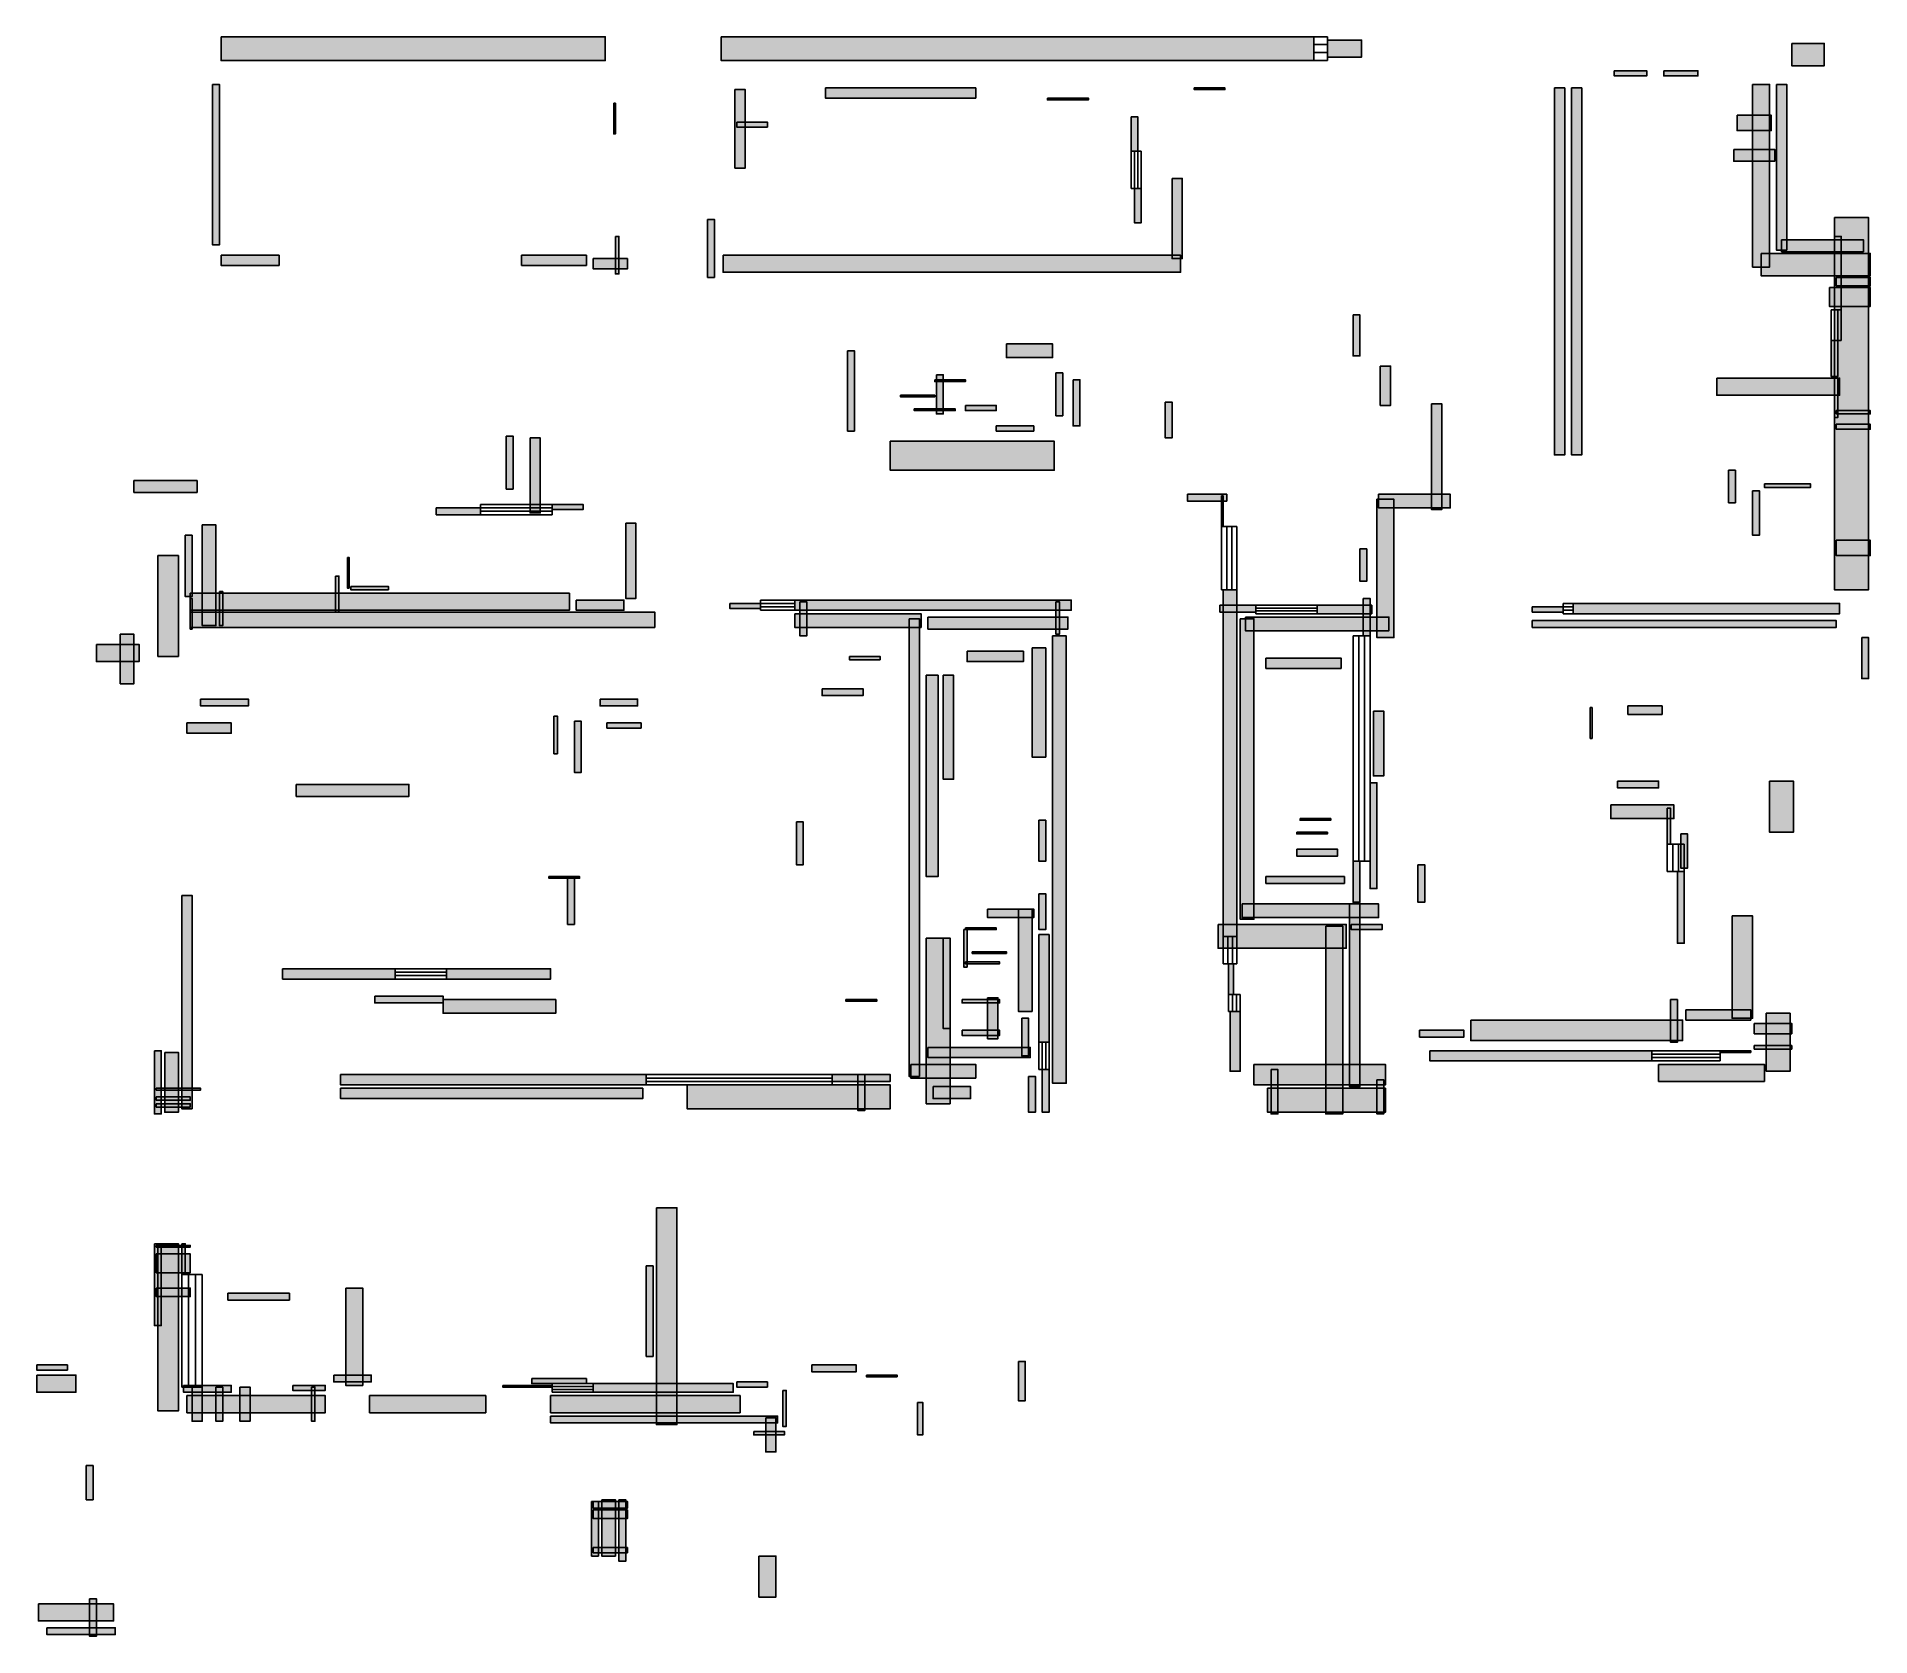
# Model space of a CAD drawing. Header units: millimetres. Extents: x 370 to 9821, y 141 to 8386.
import ezdxf

# ---------------------------------------------------------------- set-up
doc = ezdxf.new("R2010")
doc.units = ezdxf.units.MM
doc.layers.add('WALL', color=7, linetype='Continuous')
doc.layers.add('WINDOW', color=5, linetype='Continuous')

msp = doc.modelspace()

# ---------------------------------------------------------------- hatches: boundary and pattern name
at = {"layer": 'WALL'}
h = msp.add_hatch(color=256, dxfattribs=at)
h.dxf.hatch_style = 1
h.paths.add_polyline_path([(1320, 8386.4), (3300, 8386.4), (3300, 8263.2), (1320, 8263.2)])
h = msp.add_hatch(color=256, dxfattribs=at)
h.dxf.hatch_style = 1
h.paths.add_polyline_path([(3898.4, 8386.4), (6952, 8386.4), (6952, 8263.2), (3898.4, 8263.2)])
h = msp.add_hatch(color=256, dxfattribs=at)
h.dxf.hatch_style = 1
h.paths.add_polyline_path([(7022.4, 8368.8), (7198.4, 8368.8), (7198.4, 8280.8), (7022.4, 8280.8)])
h = msp.add_hatch(color=256, dxfattribs=at)
h.dxf.hatch_style = 1
h.paths.add_polyline_path([(9416, 8351.2), (9583.2, 8351.2), (9583.2, 8236.8), (9416, 8236.8)])
h = msp.add_hatch(color=256, dxfattribs=at)
h.dxf.hatch_style = 1
h.paths.add_polyline_path([(1276, 8140), (1311.2, 8140), (1311.2, 7312.8), (1276, 7312.8)])
h = msp.add_hatch(color=256, dxfattribs=at)
h.dxf.hatch_style = 1
h.paths.add_polyline_path([(8500.8, 8210.4), (8668, 8210.4), (8668, 8184), (8500.8, 8184)])
h = msp.add_hatch(color=256, dxfattribs=at)
h.dxf.hatch_style = 1
h.paths.add_polyline_path([(8756, 8210.4), (8932, 8210.4), (8932, 8184), (8756, 8184)])
h = msp.add_hatch(color=256, dxfattribs=at)
h.dxf.hatch_style = 1
h.paths.add_polyline_path([(9213.6, 8140), (9301.6, 8140), (9301.6, 7198.4), (9213.6, 7198.4)])
h = msp.add_hatch(color=256, dxfattribs=at)
h.dxf.hatch_style = 1
h.paths.add_polyline_path([(9336.8, 8140), (9389.6, 8140), (9389.6, 7286.4), (9336.8, 7286.4)])
h = msp.add_hatch(color=256, dxfattribs=at)
h.dxf.hatch_style = 1
h.paths.add_polyline_path([(3344, 8043.2), (3352.8, 8043.2), (3352.8, 7884.8), (3344, 7884.8)])
h = msp.add_hatch(color=256, dxfattribs=at)
h.dxf.hatch_style = 1
h.paths.add_polyline_path([(3968.8, 8113.6), (4021.6, 8113.6), (4021.6, 7708.8), (3968.8, 7708.8)])
h = msp.add_hatch(color=256, dxfattribs=at)
h.dxf.hatch_style = 1
h.paths.add_polyline_path([(4435.2, 8122.4), (5209.6, 8122.4), (5209.6, 8069.6), (4435.2, 8069.6)])
h = msp.add_hatch(color=256, dxfattribs=at)
h.dxf.hatch_style = 1
h.paths.add_polyline_path([(5579.2, 8069.6), (5790.4, 8069.6), (5790.4, 8060.8), (5579.2, 8060.8)])
h = msp.add_hatch(color=256, dxfattribs=at)
h.dxf.hatch_style = 1
h.paths.add_polyline_path([(6336, 8122.4), (6494.4, 8122.4), (6494.4, 8113.6), (6336, 8113.6)])
h = msp.add_hatch(color=256, dxfattribs=at)
h.dxf.hatch_style = 1
h.paths.add_polyline_path([(8192.8, 8122.4), (8245.6, 8122.4), (8245.6, 6230.4), (8192.8, 6230.4)])
h = msp.add_hatch(color=256, dxfattribs=at)
h.dxf.hatch_style = 1
h.paths.add_polyline_path([(8280.8, 8122.4), (8333.6, 8122.4), (8333.6, 6230.4), (8280.8, 6230.4)])
h = msp.add_hatch(color=256, dxfattribs=at)
h.dxf.hatch_style = 1
h.paths.add_polyline_path([(3977.6, 7946.4), (4136, 7946.4), (4136, 7920), (3977.6, 7920)])
h = msp.add_hatch(color=256, dxfattribs=at)
h.dxf.hatch_style = 1
h.paths.add_polyline_path([(6010.4, 7972.8), (6045.6, 7972.8), (6045.6, 7796.8), (6010.4, 7796.8)])
h = msp.add_hatch(color=256, dxfattribs=at)
h.dxf.hatch_style = 1
h.paths.add_polyline_path([(9134.4, 7981.6), (9310.4, 7981.6), (9310.4, 7902.4), (9134.4, 7902.4)])
h = msp.add_hatch(color=256, dxfattribs=at)
h.dxf.hatch_style = 1
h.paths.add_polyline_path([(9116.8, 7805.6), (9328, 7805.6), (9328, 7744), (9116.8, 7744)])
h = msp.add_hatch(color=256, dxfattribs=at)
h.dxf.hatch_style = 1
h.paths.add_polyline_path([(6221.6, 7656), (6274.4, 7656), (6274.4, 7242.4), (6221.6, 7242.4)])
h = msp.add_hatch(color=256, dxfattribs=at)
h.dxf.hatch_style = 1
h.paths.add_polyline_path([(6028, 7603.2), (6063.2, 7603.2), (6063.2, 7427.2), (6028, 7427.2)])
h = msp.add_hatch(color=256, dxfattribs=at)
h.dxf.hatch_style = 1
h.paths.add_polyline_path([(3828, 7444.8), (3863.2, 7444.8), (3863.2, 7145.6), (3828, 7145.6)])
h = msp.add_hatch(color=256, dxfattribs=at)
h.dxf.hatch_style = 1
h.paths.add_polyline_path([(9636, 7453.6), (9812, 7453.6), (9812, 5535.2), (9636, 5535.2)])
h = msp.add_hatch(color=256, dxfattribs=at)
h.dxf.hatch_style = 1
h.paths.add_polyline_path([(3352.8, 7356.8), (3370.4, 7356.8), (3370.4, 7163.2), (3352.8, 7163.2)])
h = msp.add_hatch(color=256, dxfattribs=at)
h.dxf.hatch_style = 1
h.paths.add_polyline_path([(9363.2, 7339.2), (9785.6, 7339.2), (9785.6, 7277.6), (9363.2, 7277.6)])
h = msp.add_hatch(color=256, dxfattribs=at)
h.dxf.hatch_style = 1
h.paths.add_polyline_path([(9636, 7356.8), (9671.2, 7356.8), (9671.2, 6978.4), (9636, 6978.4)])
h = msp.add_hatch(color=256, dxfattribs=at)
h.dxf.hatch_style = 1
h.paths.add_polyline_path([(1320, 7260), (1619.2, 7260), (1619.2, 7207.2), (1320, 7207.2)])
h = msp.add_hatch(color=256, dxfattribs=at)
h.dxf.hatch_style = 1
h.paths.add_polyline_path([(2868.8, 7260), (3203.2, 7260), (3203.2, 7207.2), (2868.8, 7207.2)])
h = msp.add_hatch(color=256, dxfattribs=at)
h.dxf.hatch_style = 1
h.paths.add_polyline_path([(3238.4, 7242.4), (3414.4, 7242.4), (3414.4, 7189.6), (3238.4, 7189.6)])
h = msp.add_hatch(color=256, dxfattribs=at)
h.dxf.hatch_style = 1
h.paths.add_polyline_path([(3907.2, 7260), (6265.6, 7260), (6265.6, 7172), (3907.2, 7172)])
h = msp.add_hatch(color=256, dxfattribs=at)
h.dxf.hatch_style = 1
h.paths.add_polyline_path([(9257.6, 7268.8), (9820.8, 7268.8), (9820.8, 7154.4), (9257.6, 7154.4)])
h = msp.add_hatch(color=256, dxfattribs=at)
h.dxf.hatch_style = 1
h.paths.add_polyline_path([(9609.6, 7092.8), (9820.8, 7092.8), (9820.8, 6996), (9609.6, 6996)])
h = msp.add_hatch(color=256, dxfattribs=at)
h.dxf.hatch_style = 1
h.paths.add_polyline_path([(9644.8, 7145.6), (9820.8, 7145.6), (9820.8, 7101.6), (9644.8, 7101.6)])
h = msp.add_hatch(color=256, dxfattribs=at)
h.dxf.hatch_style = 1
h.paths.add_polyline_path([(7154.4, 6952), (7189.6, 6952), (7189.6, 6740.8), (7154.4, 6740.8)])
h = msp.add_hatch(color=256, dxfattribs=at)
h.dxf.hatch_style = 1
h.paths.add_polyline_path([(9618.4, 6820), (9653.6, 6820), (9653.6, 6635.2), (9618.4, 6635.2)])
h = msp.add_hatch(color=256, dxfattribs=at)
h.dxf.hatch_style = 1
h.paths.add_polyline_path([(4549.6, 6767.2), (4584.8, 6767.2), (4584.8, 6353.6), (4549.6, 6353.6)])
h = msp.add_hatch(color=256, dxfattribs=at)
h.dxf.hatch_style = 1
h.paths.add_polyline_path([(5368, 6802.4), (5605.6, 6802.4), (5605.6, 6732), (5368, 6732)])
h = msp.add_hatch(color=256, dxfattribs=at)
h.dxf.hatch_style = 1
h.paths.add_polyline_path([(4998.4, 6617.6), (5156.8, 6617.6), (5156.8, 6608.8), (4998.4, 6608.8)])
h = msp.add_hatch(color=256, dxfattribs=at)
h.dxf.hatch_style = 1
h.paths.add_polyline_path([(5007.2, 6644), (5042.4, 6644), (5042.4, 6441.6), (5007.2, 6441.6)])
h = msp.add_hatch(color=256, dxfattribs=at)
h.dxf.hatch_style = 1
h.paths.add_polyline_path([(5623.2, 6652.8), (5658.4, 6652.8), (5658.4, 6432.8), (5623.2, 6432.8)])
h = msp.add_hatch(color=256, dxfattribs=at)
h.dxf.hatch_style = 1
h.paths.add_polyline_path([(5711.2, 6617.6), (5746.4, 6617.6), (5746.4, 6380), (5711.2, 6380)])
h = msp.add_hatch(color=256, dxfattribs=at)
h.dxf.hatch_style = 1
h.paths.add_polyline_path([(7295.2, 6688), (7348, 6688), (7348, 6485.6), (7295.2, 6485.6)])
h = msp.add_hatch(color=256, dxfattribs=at)
h.dxf.hatch_style = 1
h.paths.add_polyline_path([(9028.8, 6626.4), (9662.4, 6626.4), (9662.4, 6538.4), (9028.8, 6538.4)])
h = msp.add_hatch(color=256, dxfattribs=at)
h.dxf.hatch_style = 1
h.paths.add_polyline_path([(9636, 6626.4), (9653.6, 6626.4), (9653.6, 6424), (9636, 6424)])
h = msp.add_hatch(color=256, dxfattribs=at)
h.dxf.hatch_style = 1
h.paths.add_polyline_path([(4822.4, 6538.4), (4998.4, 6538.4), (4998.4, 6529.6), (4822.4, 6529.6)])
h = msp.add_hatch(color=256, dxfattribs=at)
h.dxf.hatch_style = 1
h.paths.add_polyline_path([(4892.8, 6468), (5104, 6468), (5104, 6459.2), (4892.8, 6459.2)])
h = msp.add_hatch(color=256, dxfattribs=at)
h.dxf.hatch_style = 1
h.paths.add_polyline_path([(5156.8, 6485.6), (5315.2, 6485.6), (5315.2, 6459.2), (5156.8, 6459.2)])
h = msp.add_hatch(color=256, dxfattribs=at)
h.dxf.hatch_style = 1
h.paths.add_polyline_path([(6186.4, 6503.2), (6221.6, 6503.2), (6221.6, 6318.4), (6186.4, 6318.4)])
h = msp.add_hatch(color=256, dxfattribs=at)
h.dxf.hatch_style = 1
h.paths.add_polyline_path([(7559.2, 6494.4), (7612, 6494.4), (7612, 5948.8), (7559.2, 5948.8)])
h = msp.add_hatch(color=256, dxfattribs=at)
h.dxf.hatch_style = 1
h.paths.add_polyline_path([(9644.8, 6459.2), (9820.8, 6459.2), (9820.8, 6441.6), (9644.8, 6441.6)])
h = msp.add_hatch(color=256, dxfattribs=at)
h.dxf.hatch_style = 1
h.paths.add_polyline_path([(5315.2, 6380), (5508.8, 6380), (5508.8, 6353.6), (5315.2, 6353.6)])
h = msp.add_hatch(color=256, dxfattribs=at)
h.dxf.hatch_style = 1
h.paths.add_polyline_path([(9644.8, 6388.8), (9820.8, 6388.8), (9820.8, 6362.4), (9644.8, 6362.4)])
h = msp.add_hatch(color=256, dxfattribs=at)
h.dxf.hatch_style = 1
h.paths.add_polyline_path([(2789.6, 6327.2), (2824.8, 6327.2), (2824.8, 6054.4), (2789.6, 6054.4)])
h = msp.add_hatch(color=256, dxfattribs=at)
h.dxf.hatch_style = 1
h.paths.add_polyline_path([(2912.8, 6318.4), (2965.6, 6318.4), (2965.6, 5931.2), (2912.8, 5931.2)])
h = msp.add_hatch(color=256, dxfattribs=at)
h.dxf.hatch_style = 1
h.paths.add_polyline_path([(4769.6, 6300.8), (5614.4, 6300.8), (5614.4, 6151.2), (4769.6, 6151.2)])
h = msp.add_hatch(color=256, dxfattribs=at)
h.dxf.hatch_style = 1
h.paths.add_polyline_path([(9090.4, 6151.2), (9125.6, 6151.2), (9125.6, 5984), (9090.4, 5984)])
h = msp.add_hatch(color=256, dxfattribs=at)
h.dxf.hatch_style = 1
h.paths.add_polyline_path([(871.2, 6098.4), (1196.8, 6098.4), (1196.8, 6036.8), (871.2, 6036.8)])
h = msp.add_hatch(color=256, dxfattribs=at)
h.dxf.hatch_style = 1
h.paths.add_polyline_path([(9275.2, 6080.8), (9512.8, 6080.8), (9512.8, 6063.2), (9275.2, 6063.2)])
h = msp.add_hatch(color=256, dxfattribs=at)
h.dxf.hatch_style = 1
h.paths.add_polyline_path([(2428.8, 5957.6), (2657.6, 5957.6), (2657.6, 5922.4), (2428.8, 5922.4)])
h = msp.add_hatch(color=256, dxfattribs=at)
h.dxf.hatch_style = 1
h.paths.add_polyline_path([(3027.2, 5975.2), (3185.6, 5975.2), (3185.6, 5948.8), (3027.2, 5948.8)])
h = msp.add_hatch(color=256, dxfattribs=at)
h.dxf.hatch_style = 1
h.paths.add_polyline_path([(6300.8, 6028), (6503.2, 6028), (6503.2, 5992.8), (6300.8, 5992.8)])
h = msp.add_hatch(color=256, dxfattribs=at)
h.dxf.hatch_style = 1
h.paths.add_polyline_path([(6476.8, 6019.2), (6485.6, 6019.2), (6485.6, 5860.8), (6476.8, 5860.8)])
h = msp.add_hatch(color=256, dxfattribs=at)
h.dxf.hatch_style = 1
h.paths.add_polyline_path([(7277.6, 6001.6), (7365.6, 6001.6), (7365.6, 5288.8), (7277.6, 5288.8)])
h = msp.add_hatch(color=256, dxfattribs=at)
h.dxf.hatch_style = 1
h.paths.add_polyline_path([(7286.4, 6028), (7656, 6028), (7656, 5957.6), (7286.4, 5957.6)])
h = msp.add_hatch(color=256, dxfattribs=at)
h.dxf.hatch_style = 1
h.paths.add_polyline_path([(9213.6, 6045.6), (9248.8, 6045.6), (9248.8, 5816.8), (9213.6, 5816.8)])
h = msp.add_hatch(color=256, dxfattribs=at)
h.dxf.hatch_style = 1
h.paths.add_polyline_path([(1223.2, 5869.6), (1293.6, 5869.6), (1293.6, 5350.4), (1223.2, 5350.4)])
h = msp.add_hatch(color=256, dxfattribs=at)
h.dxf.hatch_style = 1
h.paths.add_polyline_path([(3405.6, 5878.4), (3458.4, 5878.4), (3458.4, 5491.2), (3405.6, 5491.2)])
h = msp.add_hatch(color=256, dxfattribs=at)
h.dxf.hatch_style = 1
h.paths.add_polyline_path([(1135.2, 5816.8), (1170.4, 5816.8), (1170.4, 5500), (1135.2, 5500)])
h = msp.add_hatch(color=256, dxfattribs=at)
h.dxf.hatch_style = 1
h.paths.add_polyline_path([(9644.8, 5790.4), (9820.8, 5790.4), (9820.8, 5711.2), (9644.8, 5711.2)])
h = msp.add_hatch(color=256, dxfattribs=at)
h.dxf.hatch_style = 1
h.paths.add_polyline_path([(994.4, 5711.2), (1100, 5711.2), (1100, 5192), (994.4, 5192)])
h = msp.add_hatch(color=256, dxfattribs=at)
h.dxf.hatch_style = 1
h.paths.add_polyline_path([(1971.2, 5702.4), (1980, 5702.4), (1980, 5544), (1971.2, 5544)])
h = msp.add_hatch(color=256, dxfattribs=at)
h.dxf.hatch_style = 1
h.paths.add_polyline_path([(7189.6, 5746.4), (7224.8, 5746.4), (7224.8, 5579.2), (7189.6, 5579.2)])
h = msp.add_hatch(color=256, dxfattribs=at)
h.dxf.hatch_style = 1
h.paths.add_polyline_path([(1909.6, 5605.6), (1927.2, 5605.6), (1927.2, 5420.8), (1909.6, 5420.8)])
h = msp.add_hatch(color=256, dxfattribs=at)
h.dxf.hatch_style = 1
h.paths.add_polyline_path([(1161.6, 5517.6), (3115.2, 5517.6), (3115.2, 5429.6), (1161.6, 5429.6)])
h = msp.add_hatch(color=256, dxfattribs=at)
h.dxf.hatch_style = 1
h.paths.add_polyline_path([(1161.6, 5491.2), (1170.4, 5491.2), (1170.4, 5332.8), (1161.6, 5332.8)])
h = msp.add_hatch(color=256, dxfattribs=at)
h.dxf.hatch_style = 1
h.paths.add_polyline_path([(1311.2, 5526.4), (1328.8, 5526.4), (1328.8, 5350.4), (1311.2, 5350.4)])
h = msp.add_hatch(color=256, dxfattribs=at)
h.dxf.hatch_style = 1
h.paths.add_polyline_path([(1988.8, 5552.8), (2182.4, 5552.8), (2182.4, 5535.2), (1988.8, 5535.2)])
h = msp.add_hatch(color=256, dxfattribs=at)
h.dxf.hatch_style = 1
h.paths.add_polyline_path([(3150.4, 5482.4), (3396.8, 5482.4), (3396.8, 5429.6), (3150.4, 5429.6)])
h = msp.add_hatch(color=256, dxfattribs=at)
h.dxf.hatch_style = 1
h.paths.add_polyline_path([(4276.8, 5482.4), (5702.4, 5482.4), (5702.4, 5429.6), (4276.8, 5429.6)])
h = msp.add_hatch(color=256, dxfattribs=at)
h.dxf.hatch_style = 1
h.paths.add_polyline_path([(6485.6, 5535.2), (6556, 5535.2), (6556, 3748.8), (6485.6, 3748.8)])
h = msp.add_hatch(color=256, dxfattribs=at)
h.dxf.hatch_style = 1
h.paths.add_polyline_path([(7207.2, 5491.2), (7242.4, 5491.2), (7242.4, 5297.6), (7207.2, 5297.6)])
h = msp.add_hatch(color=256, dxfattribs=at)
h.dxf.hatch_style = 1
h.paths.add_polyline_path([(1161.6, 5420.8), (3555.2, 5420.8), (3555.2, 5341.6), (1161.6, 5341.6)])
h = msp.add_hatch(color=256, dxfattribs=at)
h.dxf.hatch_style = 1
h.paths.add_polyline_path([(3942.4, 5464.8), (4100.8, 5464.8), (4100.8, 5438.4), (3942.4, 5438.4)])
h = msp.add_hatch(color=256, dxfattribs=at)
h.dxf.hatch_style = 1
h.paths.add_polyline_path([(4276.8, 5412), (4928, 5412), (4928, 5341.6), (4276.8, 5341.6)])
h = msp.add_hatch(color=256, dxfattribs=at)
h.dxf.hatch_style = 1
h.paths.add_polyline_path([(4303.2, 5473.6), (4338.4, 5473.6), (4338.4, 5297.6), (4303.2, 5297.6)])
h = msp.add_hatch(color=256, dxfattribs=at)
h.dxf.hatch_style = 1
h.paths.add_polyline_path([(4963.2, 5394.4), (5684.8, 5394.4), (5684.8, 5332.8), (4963.2, 5332.8)])
h = msp.add_hatch(color=256, dxfattribs=at)
h.dxf.hatch_style = 1
h.paths.add_polyline_path([(5623.2, 5473.6), (5640.8, 5473.6), (5640.8, 5306.4), (5623.2, 5306.4)])
h = msp.add_hatch(color=256, dxfattribs=at)
h.dxf.hatch_style = 1
h.paths.add_polyline_path([(6468, 5456), (6652.8, 5456), (6652.8, 5420.8), (6468, 5420.8)])
h = msp.add_hatch(color=256, dxfattribs=at)
h.dxf.hatch_style = 1
h.paths.add_polyline_path([(6600, 5394.4), (7339.2, 5394.4), (7339.2, 5324), (6600, 5324)])
h = msp.add_hatch(color=256, dxfattribs=at)
h.dxf.hatch_style = 1
h.paths.add_polyline_path([(6969.6, 5456), (7251.2, 5456), (7251.2, 5412), (6969.6, 5412)])
h = msp.add_hatch(color=256, dxfattribs=at)
h.dxf.hatch_style = 1
h.paths.add_polyline_path([(8078.4, 5447.2), (8236.8, 5447.2), (8236.8, 5420.8), (8078.4, 5420.8)])
h = msp.add_hatch(color=256, dxfattribs=at)
h.dxf.hatch_style = 1
h.paths.add_polyline_path([(8289.6, 5464.8), (9662.4, 5464.8), (9662.4, 5412), (8289.6, 5412)])
h = msp.add_hatch(color=256, dxfattribs=at)
h.dxf.hatch_style = 1
h.paths.add_polyline_path([(800.8, 5306.4), (871.2, 5306.4), (871.2, 5051.2), (800.8, 5051.2)])
h = msp.add_hatch(color=256, dxfattribs=at)
h.dxf.hatch_style = 1
h.paths.add_polyline_path([(4866.4, 5385.6), (4919.2, 5385.6), (4919.2, 3027.2), (4866.4, 3027.2)])
h = msp.add_hatch(color=256, dxfattribs=at)
h.dxf.hatch_style = 1
h.paths.add_polyline_path([(5605.6, 5297.6), (5676, 5297.6), (5676, 2992), (5605.6, 2992)])
h = msp.add_hatch(color=256, dxfattribs=at)
h.dxf.hatch_style = 1
h.paths.add_polyline_path([(6573.6, 5385.6), (6644, 5385.6), (6644, 3836.8), (6573.6, 3836.8)])
h = msp.add_hatch(color=256, dxfattribs=at)
h.dxf.hatch_style = 1
h.paths.add_polyline_path([(8078.4, 5376.8), (9644.8, 5376.8), (9644.8, 5341.6), (8078.4, 5341.6)])
h = msp.add_hatch(color=256, dxfattribs=at)
h.dxf.hatch_style = 1
h.paths.add_polyline_path([(677.6, 5253.6), (897.6, 5253.6), (897.6, 5165.6), (677.6, 5165.6)])
h = msp.add_hatch(color=256, dxfattribs=at)
h.dxf.hatch_style = 1
h.paths.add_polyline_path([(5165.6, 5218.4), (5456, 5218.4), (5456, 5165.6), (5165.6, 5165.6)])
h = msp.add_hatch(color=256, dxfattribs=at)
h.dxf.hatch_style = 1
h.paths.add_polyline_path([(5500, 5236), (5570.4, 5236), (5570.4, 4672.8), (5500, 4672.8)])
h = msp.add_hatch(color=256, dxfattribs=at)
h.dxf.hatch_style = 1
h.paths.add_polyline_path([(9776.8, 5288.8), (9812, 5288.8), (9812, 5077.6), (9776.8, 5077.6)])
h = msp.add_hatch(color=256, dxfattribs=at)
h.dxf.hatch_style = 1
h.paths.add_polyline_path([(4558.4, 5192), (4716.8, 5192), (4716.8, 5174.4), (4558.4, 5174.4)])
h = msp.add_hatch(color=256, dxfattribs=at)
h.dxf.hatch_style = 1
h.paths.add_polyline_path([(6705.6, 5183.2), (7092.8, 5183.2), (7092.8, 5130.4), (6705.6, 5130.4)])
h = msp.add_hatch(color=256, dxfattribs=at)
h.dxf.hatch_style = 1
h.paths.add_polyline_path([(4417.6, 5024.8), (4628.8, 5024.8), (4628.8, 4989.6), (4417.6, 4989.6)])
h = msp.add_hatch(color=256, dxfattribs=at)
h.dxf.hatch_style = 1
h.paths.add_polyline_path([(4954.4, 5095.2), (5016, 5095.2), (5016, 4056.8), (4954.4, 4056.8)])
h = msp.add_hatch(color=256, dxfattribs=at)
h.dxf.hatch_style = 1
h.paths.add_polyline_path([(5042.4, 5095.2), (5095.2, 5095.2), (5095.2, 4558.4), (5042.4, 4558.4)])
h = msp.add_hatch(color=256, dxfattribs=at)
h.dxf.hatch_style = 1
h.paths.add_polyline_path([(1214.4, 4972), (1460.8, 4972), (1460.8, 4936.8), (1214.4, 4936.8)])
h = msp.add_hatch(color=256, dxfattribs=at)
h.dxf.hatch_style = 1
h.paths.add_polyline_path([(3273.6, 4972), (3467.2, 4972), (3467.2, 4936.8), (3273.6, 4936.8)])
h = msp.add_hatch(color=256, dxfattribs=at)
h.dxf.hatch_style = 1
h.paths.add_polyline_path([(8377.6, 4928), (8386.4, 4928), (8386.4, 4769.6), (8377.6, 4769.6)])
h = msp.add_hatch(color=256, dxfattribs=at)
h.dxf.hatch_style = 1
h.paths.add_polyline_path([(8571.2, 4936.8), (8747.2, 4936.8), (8747.2, 4892.8), (8571.2, 4892.8)])
h = msp.add_hatch(color=256, dxfattribs=at)
h.dxf.hatch_style = 1
h.paths.add_polyline_path([(1144, 4848.8), (1372.8, 4848.8), (1372.8, 4796), (1144, 4796)])
h = msp.add_hatch(color=256, dxfattribs=at)
h.dxf.hatch_style = 1
h.paths.add_polyline_path([(3036, 4884), (3053.6, 4884), (3053.6, 4690.4), (3036, 4690.4)])
h = msp.add_hatch(color=256, dxfattribs=at)
h.dxf.hatch_style = 1
h.paths.add_polyline_path([(3141.6, 4857.6), (3176.8, 4857.6), (3176.8, 4593.6), (3141.6, 4593.6)])
h = msp.add_hatch(color=256, dxfattribs=at)
h.dxf.hatch_style = 1
h.paths.add_polyline_path([(3308.8, 4848.8), (3484.8, 4848.8), (3484.8, 4822.4), (3308.8, 4822.4)])
h = msp.add_hatch(color=256, dxfattribs=at)
h.dxf.hatch_style = 1
h.paths.add_polyline_path([(7260, 4910.4), (7312.8, 4910.4), (7312.8, 4576), (7260, 4576)])
h = msp.add_hatch(color=256, dxfattribs=at)
h.dxf.hatch_style = 1
h.paths.add_polyline_path([(7242.4, 4540.8), (7277.6, 4540.8), (7277.6, 3995.2), (7242.4, 3995.2)])
h = msp.add_hatch(color=256, dxfattribs=at)
h.dxf.hatch_style = 1
h.paths.add_polyline_path([(8518.4, 4549.6), (8729.6, 4549.6), (8729.6, 4514.4), (8518.4, 4514.4)])
h = msp.add_hatch(color=256, dxfattribs=at)
h.dxf.hatch_style = 1
h.paths.add_polyline_path([(9301.6, 4549.6), (9424.8, 4549.6), (9424.8, 4285.6), (9301.6, 4285.6)])
h = msp.add_hatch(color=256, dxfattribs=at)
h.dxf.hatch_style = 1
h.paths.add_polyline_path([(1707.2, 4532), (2288, 4532), (2288, 4470.4), (1707.2, 4470.4)])
h = msp.add_hatch(color=256, dxfattribs=at)
h.dxf.hatch_style = 1
h.paths.add_polyline_path([(6881.6, 4356), (7040, 4356), (7040, 4347.2), (6881.6, 4347.2)])
h = msp.add_hatch(color=256, dxfattribs=at)
h.dxf.hatch_style = 1
h.paths.add_polyline_path([(8483.2, 4426.4), (8808.8, 4426.4), (8808.8, 4356), (8483.2, 4356)])
h = msp.add_hatch(color=256, dxfattribs=at)
h.dxf.hatch_style = 1
h.paths.add_polyline_path([(8773.6, 4408.8), (8791.2, 4408.8), (8791.2, 4224), (8773.6, 4224)])
h = msp.add_hatch(color=256, dxfattribs=at)
h.dxf.hatch_style = 1
h.paths.add_polyline_path([(4285.6, 4338.4), (4320.8, 4338.4), (4320.8, 4118.4), (4285.6, 4118.4)])
h = msp.add_hatch(color=256, dxfattribs=at)
h.dxf.hatch_style = 1
h.paths.add_polyline_path([(5535.2, 4347.2), (5570.4, 4347.2), (5570.4, 4136), (5535.2, 4136)])
h = msp.add_hatch(color=256, dxfattribs=at)
h.dxf.hatch_style = 1
h.paths.add_polyline_path([(6864, 4285.6), (7022.4, 4285.6), (7022.4, 4276.8), (6864, 4276.8)])
h = msp.add_hatch(color=256, dxfattribs=at)
h.dxf.hatch_style = 1
h.paths.add_polyline_path([(8844, 4276.8), (8879.2, 4276.8), (8879.2, 4100.8), (8844, 4100.8)])
h = msp.add_hatch(color=256, dxfattribs=at)
h.dxf.hatch_style = 1
h.paths.add_polyline_path([(6864, 4197.6), (7075.2, 4197.6), (7075.2, 4162.4), (6864, 4162.4)])
h = msp.add_hatch(color=256, dxfattribs=at)
h.dxf.hatch_style = 1
h.paths.add_polyline_path([(7154.4, 4136), (7189.6, 4136), (7189.6, 3924.8), (7154.4, 3924.8)])
h = msp.add_hatch(color=256, dxfattribs=at)
h.dxf.hatch_style = 1
h.paths.add_polyline_path([(7488.8, 4118.4), (7524, 4118.4), (7524, 3924.8), (7488.8, 3924.8)])
h = msp.add_hatch(color=256, dxfattribs=at)
h.dxf.hatch_style = 1
h.paths.add_polyline_path([(8826.4, 4083.2), (8861.6, 4083.2), (8861.6, 3713.6), (8826.4, 3713.6)])
h = msp.add_hatch(color=256, dxfattribs=at)
h.dxf.hatch_style = 1
h.paths.add_polyline_path([(3009.6, 4056.8), (3168, 4056.8), (3168, 4048), (3009.6, 4048)])
h = msp.add_hatch(color=256, dxfattribs=at)
h.dxf.hatch_style = 1
h.paths.add_polyline_path([(3106.4, 4048), (3141.6, 4048), (3141.6, 3810.4), (3106.4, 3810.4)])
h = msp.add_hatch(color=256, dxfattribs=at)
h.dxf.hatch_style = 1
h.paths.add_polyline_path([(6705.6, 4056.8), (7110.4, 4056.8), (7110.4, 4021.6), (6705.6, 4021.6)])
h = msp.add_hatch(color=256, dxfattribs=at)
h.dxf.hatch_style = 1
h.paths.add_polyline_path([(1117.6, 3960), (1170.4, 3960), (1170.4, 2860), (1117.6, 2860)])
h = msp.add_hatch(color=256, dxfattribs=at)
h.dxf.hatch_style = 1
h.paths.add_polyline_path([(5271.2, 3889.6), (5508.8, 3889.6), (5508.8, 3845.6), (5271.2, 3845.6)])
h = msp.add_hatch(color=256, dxfattribs=at)
h.dxf.hatch_style = 1
h.paths.add_polyline_path([(5429.6, 3889.6), (5500, 3889.6), (5500, 3361.6), (5429.6, 3361.6)])
h = msp.add_hatch(color=256, dxfattribs=at)
h.dxf.hatch_style = 1
h.paths.add_polyline_path([(5535.2, 3968.8), (5570.4, 3968.8), (5570.4, 3784), (5535.2, 3784)])
h = msp.add_hatch(color=256, dxfattribs=at)
h.dxf.hatch_style = 1
h.paths.add_polyline_path([(6582.4, 3916), (7286.4, 3916), (7286.4, 3845.6), (6582.4, 3845.6)])
h = msp.add_hatch(color=256, dxfattribs=at)
h.dxf.hatch_style = 1
h.paths.add_polyline_path([(7136.8, 3916), (7189.6, 3916), (7189.6, 2974.4), (7136.8, 2974.4)])
h = msp.add_hatch(color=256, dxfattribs=at)
h.dxf.hatch_style = 1
h.paths.add_polyline_path([(5148, 3784), (5165.6, 3784), (5165.6, 3590.4), (5148, 3590.4)])
h = msp.add_hatch(color=256, dxfattribs=at)
h.dxf.hatch_style = 1
h.paths.add_polyline_path([(5156.8, 3792.8), (5315.2, 3792.8), (5315.2, 3784), (5156.8, 3784)])
h = msp.add_hatch(color=256, dxfattribs=at)
h.dxf.hatch_style = 1
h.paths.add_polyline_path([(6459.2, 3810.4), (7119.2, 3810.4), (7119.2, 3687.2), (6459.2, 3687.2)])
h = msp.add_hatch(color=256, dxfattribs=at)
h.dxf.hatch_style = 1
h.paths.add_polyline_path([(7013.6, 3801.6), (7101.6, 3801.6), (7101.6, 2833.6), (7013.6, 2833.6)])
h = msp.add_hatch(color=256, dxfattribs=at)
h.dxf.hatch_style = 1
h.paths.add_polyline_path([(7145.6, 3810.4), (7304, 3810.4), (7304, 3784), (7145.6, 3784)])
h = msp.add_hatch(color=256, dxfattribs=at)
h.dxf.hatch_style = 1
h.paths.add_polyline_path([(9108, 3854.4), (9213.6, 3854.4), (9213.6, 3326.4), (9108, 3326.4)])
h = msp.add_hatch(color=256, dxfattribs=at)
h.dxf.hatch_style = 1
h.paths.add_polyline_path([(4954.4, 3740), (5077.6, 3740), (5077.6, 2886.4), (4954.4, 2886.4)])
h = msp.add_hatch(color=256, dxfattribs=at)
h.dxf.hatch_style = 1
h.paths.add_polyline_path([(5042.4, 3740), (5077.6, 3740), (5077.6, 3273.6), (5042.4, 3273.6)])
h = msp.add_hatch(color=256, dxfattribs=at)
h.dxf.hatch_style = 1
h.paths.add_polyline_path([(5535.2, 3757.6), (5588, 3757.6), (5588, 3203.2), (5535.2, 3203.2)])
h = msp.add_hatch(color=256, dxfattribs=at)
h.dxf.hatch_style = 1
h.paths.add_polyline_path([(5156.8, 3616.8), (5332.8, 3616.8), (5332.8, 3608), (5156.8, 3608)])
h = msp.add_hatch(color=256, dxfattribs=at)
h.dxf.hatch_style = 1
h.paths.add_polyline_path([(5192, 3669.6), (5368, 3669.6), (5368, 3660.8), (5192, 3660.8)])
h = msp.add_hatch(color=256, dxfattribs=at)
h.dxf.hatch_style = 1
h.paths.add_polyline_path([(6512, 3608), (6538.4, 3608), (6538.4, 3449.6), (6512, 3449.6)])
h = msp.add_hatch(color=256, dxfattribs=at)
h.dxf.hatch_style = 1
h.paths.add_polyline_path([(1636.8, 3581.6), (2217.6, 3581.6), (2217.6, 3528.8), (1636.8, 3528.8)])
h = msp.add_hatch(color=256, dxfattribs=at)
h.dxf.hatch_style = 1
h.paths.add_polyline_path([(2481.6, 3581.6), (3018.4, 3581.6), (3018.4, 3528.8), (2481.6, 3528.8)])
h = msp.add_hatch(color=256, dxfattribs=at)
h.dxf.hatch_style = 1
h.paths.add_polyline_path([(2112, 3440.8), (2464, 3440.8), (2464, 3405.6), (2112, 3405.6)])
h = msp.add_hatch(color=256, dxfattribs=at)
h.dxf.hatch_style = 1
h.paths.add_polyline_path([(2464, 3423.2), (3044.8, 3423.2), (3044.8, 3352.8), (2464, 3352.8)])
h = msp.add_hatch(color=256, dxfattribs=at)
h.dxf.hatch_style = 1
h.paths.add_polyline_path([(4540.8, 3423.2), (4699.2, 3423.2), (4699.2, 3414.4), (4540.8, 3414.4)])
h = msp.add_hatch(color=256, dxfattribs=at)
h.dxf.hatch_style = 1
h.paths.add_polyline_path([(5139.2, 3423.2), (5332.8, 3423.2), (5332.8, 3405.6), (5139.2, 3405.6)])
h = msp.add_hatch(color=256, dxfattribs=at)
h.dxf.hatch_style = 1
h.paths.add_polyline_path([(5271.2, 3432), (5324, 3432), (5324, 3220.8), (5271.2, 3220.8)])
h = msp.add_hatch(color=256, dxfattribs=at)
h.dxf.hatch_style = 1
h.paths.add_polyline_path([(8791.2, 3423.2), (8826.4, 3423.2), (8826.4, 3203.2), (8791.2, 3203.2)])
h = msp.add_hatch(color=256, dxfattribs=at)
h.dxf.hatch_style = 1
h.paths.add_polyline_path([(5447.2, 3326.4), (5482.4, 3326.4), (5482.4, 3132.8), (5447.2, 3132.8)])
h = msp.add_hatch(color=256, dxfattribs=at)
h.dxf.hatch_style = 1
h.paths.add_polyline_path([(6520.8, 3361.6), (6573.6, 3361.6), (6573.6, 3053.6), (6520.8, 3053.6)])
h = msp.add_hatch(color=256, dxfattribs=at)
h.dxf.hatch_style = 1
h.paths.add_polyline_path([(7761.6, 3317.6), (8852.8, 3317.6), (8852.8, 3212), (7761.6, 3212)])
h = msp.add_hatch(color=256, dxfattribs=at)
h.dxf.hatch_style = 1
h.paths.add_polyline_path([(8870.4, 3370.4), (9204.8, 3370.4), (9204.8, 3317.6), (8870.4, 3317.6)])
h = msp.add_hatch(color=256, dxfattribs=at)
h.dxf.hatch_style = 1
h.paths.add_polyline_path([(9284, 3352.8), (9407.2, 3352.8), (9407.2, 3053.6), (9284, 3053.6)])
h = msp.add_hatch(color=256, dxfattribs=at)
h.dxf.hatch_style = 1
h.paths.add_polyline_path([(5139.2, 3264.8), (5332.8, 3264.8), (5332.8, 3238.4), (5139.2, 3238.4)])
h = msp.add_hatch(color=256, dxfattribs=at)
h.dxf.hatch_style = 1
h.paths.add_polyline_path([(7497.6, 3264.8), (7726.4, 3264.8), (7726.4, 3229.6), (7497.6, 3229.6)])
h = msp.add_hatch(color=256, dxfattribs=at)
h.dxf.hatch_style = 1
h.paths.add_polyline_path([(9222.4, 3300), (9416, 3300), (9416, 3247.2), (9222.4, 3247.2)])
h = msp.add_hatch(color=256, dxfattribs=at)
h.dxf.hatch_style = 1
h.paths.add_polyline_path([(976.8, 3159.2), (1012, 3159.2), (1012, 2833.6), (976.8, 2833.6)])
h = msp.add_hatch(color=256, dxfattribs=at)
h.dxf.hatch_style = 1
h.paths.add_polyline_path([(1029.6, 3150.4), (1100, 3150.4), (1100, 2842.4), (1029.6, 2842.4)])
h = msp.add_hatch(color=256, dxfattribs=at)
h.dxf.hatch_style = 1
h.paths.add_polyline_path([(4963.2, 3176.8), (5491.2, 3176.8), (5491.2, 3124), (4963.2, 3124)])
h = msp.add_hatch(color=256, dxfattribs=at)
h.dxf.hatch_style = 1
h.paths.add_polyline_path([(7550.4, 3159.2), (8694.4, 3159.2), (8694.4, 3106.4), (7550.4, 3106.4)])
h = msp.add_hatch(color=256, dxfattribs=at)
h.dxf.hatch_style = 1
h.paths.add_polyline_path([(9046.4, 3159.2), (9204.8, 3159.2), (9204.8, 3150.4), (9046.4, 3150.4)])
h = msp.add_hatch(color=256, dxfattribs=at)
h.dxf.hatch_style = 1
h.paths.add_polyline_path([(9222.4, 3185.6), (9416, 3185.6), (9416, 3168), (9222.4, 3168)])
h = msp.add_hatch(color=256, dxfattribs=at)
h.dxf.hatch_style = 1
h.paths.add_polyline_path([(1936, 3036), (3511.2, 3036), (3511.2, 2983.2), (1936, 2983.2)])
h = msp.add_hatch(color=256, dxfattribs=at)
h.dxf.hatch_style = 1
h.paths.add_polyline_path([(4470.4, 3036), (4769.6, 3036), (4769.6, 3000.8), (4470.4, 3000.8)])
h = msp.add_hatch(color=256, dxfattribs=at)
h.dxf.hatch_style = 1
h.paths.add_polyline_path([(4602.4, 3036), (4637.6, 3036), (4637.6, 2851.2), (4602.4, 2851.2)])
h = msp.add_hatch(color=256, dxfattribs=at)
h.dxf.hatch_style = 1
h.paths.add_polyline_path([(4875.2, 3088.8), (5209.6, 3088.8), (5209.6, 3018.4), (4875.2, 3018.4)])
h = msp.add_hatch(color=256, dxfattribs=at)
h.dxf.hatch_style = 1
h.paths.add_polyline_path([(5482.4, 3027.2), (5517.6, 3027.2), (5517.6, 2842.4), (5482.4, 2842.4)])
h = msp.add_hatch(color=256, dxfattribs=at)
h.dxf.hatch_style = 1
h.paths.add_polyline_path([(5552.8, 3062.4), (5588, 3062.4), (5588, 2842.4), (5552.8, 2842.4)])
h = msp.add_hatch(color=256, dxfattribs=at)
h.dxf.hatch_style = 1
h.paths.add_polyline_path([(6644, 3088.8), (7321.6, 3088.8), (7321.6, 2983.2), (6644, 2983.2)])
h = msp.add_hatch(color=256, dxfattribs=at)
h.dxf.hatch_style = 1
h.paths.add_polyline_path([(6732, 3062.4), (6767.2, 3062.4), (6767.2, 2833.6), (6732, 2833.6)])
h = msp.add_hatch(color=256, dxfattribs=at)
h.dxf.hatch_style = 1
h.paths.add_polyline_path([(8729.6, 3088.8), (9275.2, 3088.8), (9275.2, 3000.8), (8729.6, 3000.8)])
h = msp.add_hatch(color=256, dxfattribs=at)
h.dxf.hatch_style = 1
h.paths.add_polyline_path([(985.6, 2965.6), (1214.4, 2965.6), (1214.4, 2956.8), (985.6, 2956.8)])
h = msp.add_hatch(color=256, dxfattribs=at)
h.dxf.hatch_style = 1
h.paths.add_polyline_path([(1936, 2965.6), (3493.6, 2965.6), (3493.6, 2912.8), (1936, 2912.8)])
h = msp.add_hatch(color=256, dxfattribs=at)
h.dxf.hatch_style = 1
h.paths.add_polyline_path([(3722.4, 2983.2), (4769.6, 2983.2), (4769.6, 2860), (3722.4, 2860)])
h = msp.add_hatch(color=256, dxfattribs=at)
h.dxf.hatch_style = 1
h.paths.add_polyline_path([(4989.6, 2974.4), (5183.2, 2974.4), (5183.2, 2912.8), (4989.6, 2912.8)])
h = msp.add_hatch(color=256, dxfattribs=at)
h.dxf.hatch_style = 1
h.paths.add_polyline_path([(6714.4, 2965.6), (7321.6, 2965.6), (7321.6, 2842.4), (6714.4, 2842.4)])
h = msp.add_hatch(color=256, dxfattribs=at)
h.dxf.hatch_style = 1
h.paths.add_polyline_path([(7277.6, 3009.6), (7312.8, 3009.6), (7312.8, 2833.6), (7277.6, 2833.6)])
h = msp.add_hatch(color=256, dxfattribs=at)
h.dxf.hatch_style = 1
h.paths.add_polyline_path([(985.6, 2921.6), (1161.6, 2921.6), (1161.6, 2904), (985.6, 2904)])
h = msp.add_hatch(color=256, dxfattribs=at)
h.dxf.hatch_style = 1
h.paths.add_polyline_path([(985.6, 2886.4), (1161.6, 2886.4), (1161.6, 2868.8), (985.6, 2868.8)])
h = msp.add_hatch(color=256, dxfattribs=at)
h.dxf.hatch_style = 1
h.paths.add_polyline_path([(3564, 2349.6), (3669.6, 2349.6), (3669.6, 1232), (3564, 1232)])
h = msp.add_hatch(color=256, dxfattribs=at)
h.dxf.hatch_style = 1
h.paths.add_polyline_path([(976.8, 2164.8), (1012, 2164.8), (1012, 1742.4), (976.8, 1742.4)])
h = msp.add_hatch(color=256, dxfattribs=at)
h.dxf.hatch_style = 1
h.paths.add_polyline_path([(985.6, 2156), (1161.6, 2156), (1161.6, 2147.2), (985.6, 2147.2)])
h = msp.add_hatch(color=256, dxfattribs=at)
h.dxf.hatch_style = 1
h.paths.add_polyline_path([(985.6, 2112), (1161.6, 2112), (1161.6, 2015.2), (985.6, 2015.2)])
h = msp.add_hatch(color=256, dxfattribs=at)
h.dxf.hatch_style = 1
h.paths.add_polyline_path([(994.4, 2164.8), (1100, 2164.8), (1100, 1302.4), (994.4, 1302.4)])
h = msp.add_hatch(color=256, dxfattribs=at)
h.dxf.hatch_style = 1
h.paths.add_polyline_path([(1117.6, 2164.8), (1135.2, 2164.8), (1135.2, 2006.4), (1117.6, 2006.4)])
h = msp.add_hatch(color=256, dxfattribs=at)
h.dxf.hatch_style = 1
h.paths.add_polyline_path([(3511.2, 2050.4), (3546.4, 2050.4), (3546.4, 1584), (3511.2, 1584)])
h = msp.add_hatch(color=256, dxfattribs=at)
h.dxf.hatch_style = 1
h.paths.add_polyline_path([(985.6, 1936), (1161.6, 1936), (1161.6, 1892), (985.6, 1892)])
h = msp.add_hatch(color=256, dxfattribs=at)
h.dxf.hatch_style = 1
h.paths.add_polyline_path([(1355.2, 1909.6), (1672, 1909.6), (1672, 1874.4), (1355.2, 1874.4)])
h = msp.add_hatch(color=256, dxfattribs=at)
h.dxf.hatch_style = 1
h.paths.add_polyline_path([(1962.4, 1936), (2050.4, 1936), (2050.4, 1434.4), (1962.4, 1434.4)])
h = msp.add_hatch(color=256, dxfattribs=at)
h.dxf.hatch_style = 1
h.paths.add_polyline_path([(369.6, 1540), (528, 1540), (528, 1513.6), (369.6, 1513.6)])
h = msp.add_hatch(color=256, dxfattribs=at)
h.dxf.hatch_style = 1
h.paths.add_polyline_path([(4364.8, 1540), (4593.6, 1540), (4593.6, 1504.8), (4364.8, 1504.8)])
h = msp.add_hatch(color=256, dxfattribs=at)
h.dxf.hatch_style = 1
h.paths.add_polyline_path([(5429.6, 1557.6), (5464.8, 1557.6), (5464.8, 1355.2), (5429.6, 1355.2)])
h = msp.add_hatch(color=256, dxfattribs=at)
h.dxf.hatch_style = 1
h.paths.add_polyline_path([(369.6, 1487.2), (572, 1487.2), (572, 1399.2), (369.6, 1399.2)])
h = msp.add_hatch(color=256, dxfattribs=at)
h.dxf.hatch_style = 1
h.paths.add_polyline_path([(1126.4, 1434.4), (1372.8, 1434.4), (1372.8, 1399.2), (1126.4, 1399.2)])
h = msp.add_hatch(color=256, dxfattribs=at)
h.dxf.hatch_style = 1
h.paths.add_polyline_path([(1170.4, 1425.6), (1223.2, 1425.6), (1223.2, 1249.6), (1170.4, 1249.6)])
h = msp.add_hatch(color=256, dxfattribs=at)
h.dxf.hatch_style = 1
h.paths.add_polyline_path([(1293.6, 1425.6), (1328.8, 1425.6), (1328.8, 1249.6), (1293.6, 1249.6)])
h = msp.add_hatch(color=256, dxfattribs=at)
h.dxf.hatch_style = 1
h.paths.add_polyline_path([(1416.8, 1425.6), (1469.6, 1425.6), (1469.6, 1249.6), (1416.8, 1249.6)])
h = msp.add_hatch(color=256, dxfattribs=at)
h.dxf.hatch_style = 1
h.paths.add_polyline_path([(1689.6, 1434.4), (1856.8, 1434.4), (1856.8, 1408), (1689.6, 1408)])
h = msp.add_hatch(color=256, dxfattribs=at)
h.dxf.hatch_style = 1
h.paths.add_polyline_path([(1786.4, 1425.6), (1804, 1425.6), (1804, 1249.6), (1786.4, 1249.6)])
h = msp.add_hatch(color=256, dxfattribs=at)
h.dxf.hatch_style = 1
h.paths.add_polyline_path([(1900.8, 1487.2), (2094.4, 1487.2), (2094.4, 1452), (1900.8, 1452)])
h = msp.add_hatch(color=256, dxfattribs=at)
h.dxf.hatch_style = 1
h.paths.add_polyline_path([(2772, 1434.4), (3027.2, 1434.4), (3027.2, 1425.6), (2772, 1425.6)])
h = msp.add_hatch(color=256, dxfattribs=at)
h.dxf.hatch_style = 1
h.paths.add_polyline_path([(2921.6, 1469.6), (3203.2, 1469.6), (3203.2, 1443.2), (2921.6, 1443.2)])
h = msp.add_hatch(color=256, dxfattribs=at)
h.dxf.hatch_style = 1
h.paths.add_polyline_path([(3238.4, 1443.2), (3960, 1443.2), (3960, 1399.2), (3238.4, 1399.2)])
h = msp.add_hatch(color=256, dxfattribs=at)
h.dxf.hatch_style = 1
h.paths.add_polyline_path([(3977.6, 1452), (4136, 1452), (4136, 1425.6), (3977.6, 1425.6)])
h = msp.add_hatch(color=256, dxfattribs=at)
h.dxf.hatch_style = 1
h.paths.add_polyline_path([(4646.4, 1487.2), (4804.8, 1487.2), (4804.8, 1478.4), (4646.4, 1478.4)])
h = msp.add_hatch(color=256, dxfattribs=at)
h.dxf.hatch_style = 1
h.paths.add_polyline_path([(1144, 1381.6), (1856.8, 1381.6), (1856.8, 1293.6), (1144, 1293.6)])
h = msp.add_hatch(color=256, dxfattribs=at)
h.dxf.hatch_style = 1
h.paths.add_polyline_path([(2085.6, 1381.6), (2684, 1381.6), (2684, 1293.6), (2085.6, 1293.6)])
h = msp.add_hatch(color=256, dxfattribs=at)
h.dxf.hatch_style = 1
h.paths.add_polyline_path([(3018.4, 1381.6), (3995.2, 1381.6), (3995.2, 1293.6), (3018.4, 1293.6)])
h = msp.add_hatch(color=256, dxfattribs=at)
h.dxf.hatch_style = 1
h.paths.add_polyline_path([(4215.2, 1408), (4232.8, 1408), (4232.8, 1223.2), (4215.2, 1223.2)])
h = msp.add_hatch(color=256, dxfattribs=at)
h.dxf.hatch_style = 1
h.paths.add_polyline_path([(4910.4, 1346.4), (4936.8, 1346.4), (4936.8, 1179.2), (4910.4, 1179.2)])
h = msp.add_hatch(color=256, dxfattribs=at)
h.dxf.hatch_style = 1
h.paths.add_polyline_path([(3018.4, 1276), (4188.8, 1276), (4188.8, 1240.8), (3018.4, 1240.8)])
h = msp.add_hatch(color=256, dxfattribs=at)
h.dxf.hatch_style = 1
h.paths.add_polyline_path([(4127.2, 1267.2), (4180, 1267.2), (4180, 1091.2), (4127.2, 1091.2)])
h = msp.add_hatch(color=256, dxfattribs=at)
h.dxf.hatch_style = 1
h.paths.add_polyline_path([(4065.6, 1196.8), (4224, 1196.8), (4224, 1179.2), (4065.6, 1179.2)])
h = msp.add_hatch(color=256, dxfattribs=at)
h.dxf.hatch_style = 1
h.paths.add_polyline_path([(624.8, 1020.8), (660, 1020.8), (660, 844.8), (624.8, 844.8)])
h = msp.add_hatch(color=256, dxfattribs=at)
h.dxf.hatch_style = 1
h.paths.add_polyline_path([(3229.6, 836), (3264.8, 836), (3264.8, 554.4), (3229.6, 554.4)])
h = msp.add_hatch(color=256, dxfattribs=at)
h.dxf.hatch_style = 1
h.paths.add_polyline_path([(3238.4, 836), (3414.4, 836), (3414.4, 800.8), (3238.4, 800.8)])
h = msp.add_hatch(color=256, dxfattribs=at)
h.dxf.hatch_style = 1
h.paths.add_polyline_path([(3238.4, 792), (3414.4, 792), (3414.4, 748), (3238.4, 748)])
h = msp.add_hatch(color=256, dxfattribs=at)
h.dxf.hatch_style = 1
h.paths.add_polyline_path([(3282.4, 844.8), (3352.8, 844.8), (3352.8, 554.4), (3282.4, 554.4)])
h = msp.add_hatch(color=256, dxfattribs=at)
h.dxf.hatch_style = 1
h.paths.add_polyline_path([(3370.4, 844.8), (3405.6, 844.8), (3405.6, 528), (3370.4, 528)])
h = msp.add_hatch(color=256, dxfattribs=at)
h.dxf.hatch_style = 1
h.paths.add_polyline_path([(3238.4, 598.4), (3414.4, 598.4), (3414.4, 572), (3238.4, 572)])
h = msp.add_hatch(color=256, dxfattribs=at)
h.dxf.hatch_style = 1
h.paths.add_polyline_path([(4092, 554.4), (4180, 554.4), (4180, 343.2), (4092, 343.2)])
h = msp.add_hatch(color=256, dxfattribs=at)
h.dxf.hatch_style = 1
h.paths.add_polyline_path([(378.4, 308), (765.6, 308), (765.6, 220), (378.4, 220)])
h = msp.add_hatch(color=256, dxfattribs=at)
h.dxf.hatch_style = 1
h.paths.add_polyline_path([(642.4, 334.4), (677.6, 334.4), (677.6, 140.8), (642.4, 140.8)])
h = msp.add_hatch(color=256, dxfattribs=at)
h.dxf.hatch_style = 1
h.paths.add_polyline_path([(422.4, 184.8), (774.4, 184.8), (774.4, 149.6), (422.4, 149.6)])

# ---------------------------------------------------------------- linework, layer by layer
for points in [[(1320, 8386.4), (3300, 8386.4), (3300, 8263.2), (1320, 8263.2)], [(3898.4, 8386.4), (6952, 8386.4), (6952, 8263.2), (3898.4, 8263.2)], [(7022.4, 8368.8), (7198.4, 8368.8), (7198.4, 8280.8), (7022.4, 8280.8)], [(9416, 8351.2), (9583.2, 8351.2), (9583.2, 8236.8), (9416, 8236.8)], [(1276, 8140), (1311.2, 8140), (1311.2, 7312.8), (1276, 7312.8)], [(8500.8, 8210.4), (8668, 8210.4), (8668, 8184), (8500.8, 8184)], [(8756, 8210.4), (8932, 8210.4), (8932, 8184), (8756, 8184)], [(9213.6, 8140), (9301.6, 8140), (9301.6, 7198.4), (9213.6, 7198.4)], [(9336.8, 8140), (9389.6, 8140), (9389.6, 7286.4), (9336.8, 7286.4)], [(3344, 8043.2), (3352.8, 8043.2), (3352.8, 7884.8), (3344, 7884.8)], [(3968.8, 8113.6), (4021.6, 8113.6), (4021.6, 7708.8), (3968.8, 7708.8)], [(4435.2, 8122.4), (5209.6, 8122.4), (5209.6, 8069.6), (4435.2, 8069.6)], [(5579.2, 8069.6), (5790.4, 8069.6), (5790.4, 8060.8), (5579.2, 8060.8)], [(6336, 8122.4), (6494.4, 8122.4), (6494.4, 8113.6), (6336, 8113.6)], [(8192.8, 8122.4), (8245.6, 8122.4), (8245.6, 6230.4), (8192.8, 6230.4)], [(8280.8, 8122.4), (8333.6, 8122.4), (8333.6, 6230.4), (8280.8, 6230.4)], [(3977.6, 7946.4), (4136, 7946.4), (4136, 7920), (3977.6, 7920)], [(6010.4, 7972.8), (6045.6, 7972.8), (6045.6, 7796.8), (6010.4, 7796.8)], [(9134.4, 7981.6), (9310.4, 7981.6), (9310.4, 7902.4), (9134.4, 7902.4)], [(9116.8, 7805.6), (9328, 7805.6), (9328, 7744), (9116.8, 7744)], [(6221.6, 7656), (6274.4, 7656), (6274.4, 7242.4), (6221.6, 7242.4)], [(6028, 7603.2), (6063.2, 7603.2), (6063.2, 7427.2), (6028, 7427.2)], [(3828, 7444.8), (3863.2, 7444.8), (3863.2, 7145.6), (3828, 7145.6)], [(9636, 7453.6), (9812, 7453.6), (9812, 5535.2), (9636, 5535.2)], [(3352.8, 7356.8), (3370.4, 7356.8), (3370.4, 7163.2), (3352.8, 7163.2)], [(9363.2, 7339.2), (9785.6, 7339.2), (9785.6, 7277.6), (9363.2, 7277.6)], [(9636, 7356.8), (9671.2, 7356.8), (9671.2, 6978.4), (9636, 6978.4)], [(1320, 7260), (1619.2, 7260), (1619.2, 7207.2), (1320, 7207.2)], [(2868.8, 7260), (3203.2, 7260), (3203.2, 7207.2), (2868.8, 7207.2)], [(3238.4, 7242.4), (3414.4, 7242.4), (3414.4, 7189.6), (3238.4, 7189.6)], [(3907.2, 7260), (6265.6, 7260), (6265.6, 7172), (3907.2, 7172)], [(9257.6, 7268.8), (9820.8, 7268.8), (9820.8, 7154.4), (9257.6, 7154.4)], [(9609.6, 7092.8), (9820.8, 7092.8), (9820.8, 6996), (9609.6, 6996)], [(9644.8, 7145.6), (9820.8, 7145.6), (9820.8, 7101.6), (9644.8, 7101.6)], [(7154.4, 6952), (7189.6, 6952), (7189.6, 6740.8), (7154.4, 6740.8)], [(9618.4, 6820), (9653.6, 6820), (9653.6, 6635.2), (9618.4, 6635.2)], [(4549.6, 6767.2), (4584.8, 6767.2), (4584.8, 6353.6), (4549.6, 6353.6)], [(5368, 6802.4), (5605.6, 6802.4), (5605.6, 6732), (5368, 6732)], [(4998.4, 6617.6), (5156.8, 6617.6), (5156.8, 6608.8), (4998.4, 6608.8)], [(5007.2, 6644), (5042.4, 6644), (5042.4, 6441.6), (5007.2, 6441.6)], [(5623.2, 6652.8), (5658.4, 6652.8), (5658.4, 6432.8), (5623.2, 6432.8)], [(5711.2, 6617.6), (5746.4, 6617.6), (5746.4, 6380), (5711.2, 6380)], [(7295.2, 6688), (7348, 6688), (7348, 6485.6), (7295.2, 6485.6)], [(9028.8, 6626.4), (9662.4, 6626.4), (9662.4, 6538.4), (9028.8, 6538.4)], [(9636, 6626.4), (9653.6, 6626.4), (9653.6, 6424), (9636, 6424)], [(4822.4, 6538.4), (4998.4, 6538.4), (4998.4, 6529.6), (4822.4, 6529.6)], [(4892.8, 6468), (5104, 6468), (5104, 6459.2), (4892.8, 6459.2)], [(5156.8, 6485.6), (5315.2, 6485.6), (5315.2, 6459.2), (5156.8, 6459.2)], [(6186.4, 6503.2), (6221.6, 6503.2), (6221.6, 6318.4), (6186.4, 6318.4)], [(7559.2, 6494.4), (7612, 6494.4), (7612, 5948.8), (7559.2, 5948.8)], [(9644.8, 6459.2), (9820.8, 6459.2), (9820.8, 6441.6), (9644.8, 6441.6)], [(5315.2, 6380), (5508.8, 6380), (5508.8, 6353.6), (5315.2, 6353.6)], [(9644.8, 6388.8), (9820.8, 6388.8), (9820.8, 6362.4), (9644.8, 6362.4)], [(2789.6, 6327.2), (2824.8, 6327.2), (2824.8, 6054.4), (2789.6, 6054.4)], [(2912.8, 6318.4), (2965.6, 6318.4), (2965.6, 5931.2), (2912.8, 5931.2)], [(4769.6, 6300.8), (5614.4, 6300.8), (5614.4, 6151.2), (4769.6, 6151.2)], [(9090.4, 6151.2), (9125.6, 6151.2), (9125.6, 5984), (9090.4, 5984)], [(871.2, 6098.4), (1196.8, 6098.4), (1196.8, 6036.8), (871.2, 6036.8)], [(9275.2, 6080.8), (9512.8, 6080.8), (9512.8, 6063.2), (9275.2, 6063.2)], [(2428.8, 5957.6), (2657.6, 5957.6), (2657.6, 5922.4), (2428.8, 5922.4)], [(3027.2, 5975.2), (3185.6, 5975.2), (3185.6, 5948.8), (3027.2, 5948.8)], [(6300.8, 6028), (6503.2, 6028), (6503.2, 5992.8), (6300.8, 5992.8)], [(6476.8, 6019.2), (6485.6, 6019.2), (6485.6, 5860.8), (6476.8, 5860.8)], [(7277.6, 6001.6), (7365.6, 6001.6), (7365.6, 5288.8), (7277.6, 5288.8)], [(7286.4, 6028), (7656, 6028), (7656, 5957.6), (7286.4, 5957.6)], [(9213.6, 6045.6), (9248.8, 6045.6), (9248.8, 5816.8), (9213.6, 5816.8)], [(1223.2, 5869.6), (1293.6, 5869.6), (1293.6, 5350.4), (1223.2, 5350.4)], [(3405.6, 5878.4), (3458.4, 5878.4), (3458.4, 5491.2), (3405.6, 5491.2)], [(1135.2, 5816.8), (1170.4, 5816.8), (1170.4, 5500), (1135.2, 5500)], [(9644.8, 5790.4), (9820.8, 5790.4), (9820.8, 5711.2), (9644.8, 5711.2)], [(994.4, 5711.2), (1100, 5711.2), (1100, 5192), (994.4, 5192)], [(1971.2, 5702.4), (1980, 5702.4), (1980, 5544), (1971.2, 5544)], [(7189.6, 5746.4), (7224.8, 5746.4), (7224.8, 5579.2), (7189.6, 5579.2)], [(1909.6, 5605.6), (1927.2, 5605.6), (1927.2, 5420.8), (1909.6, 5420.8)], [(1161.6, 5517.6), (3115.2, 5517.6), (3115.2, 5429.6), (1161.6, 5429.6)], [(1161.6, 5491.2), (1170.4, 5491.2), (1170.4, 5332.8), (1161.6, 5332.8)], [(1311.2, 5526.4), (1328.8, 5526.4), (1328.8, 5350.4), (1311.2, 5350.4)], [(1988.8, 5552.8), (2182.4, 5552.8), (2182.4, 5535.2), (1988.8, 5535.2)], [(3150.4, 5482.4), (3396.8, 5482.4), (3396.8, 5429.6), (3150.4, 5429.6)], [(4276.8, 5482.4), (5702.4, 5482.4), (5702.4, 5429.6), (4276.8, 5429.6)], [(6485.6, 5535.2), (6556, 5535.2), (6556, 3748.8), (6485.6, 3748.8)], [(7207.2, 5491.2), (7242.4, 5491.2), (7242.4, 5297.6), (7207.2, 5297.6)], [(1161.6, 5420.8), (3555.2, 5420.8), (3555.2, 5341.6), (1161.6, 5341.6)], [(3942.4, 5464.8), (4100.8, 5464.8), (4100.8, 5438.4), (3942.4, 5438.4)], [(4276.8, 5412), (4928, 5412), (4928, 5341.6), (4276.8, 5341.6)], [(4303.2, 5473.6), (4338.4, 5473.6), (4338.4, 5297.6), (4303.2, 5297.6)], [(4963.2, 5394.4), (5684.8, 5394.4), (5684.8, 5332.8), (4963.2, 5332.8)], [(5623.2, 5473.6), (5640.8, 5473.6), (5640.8, 5306.4), (5623.2, 5306.4)], [(6468, 5456), (6652.8, 5456), (6652.8, 5420.8), (6468, 5420.8)], [(6600, 5394.4), (7339.2, 5394.4), (7339.2, 5324), (6600, 5324)], [(6969.6, 5456), (7251.2, 5456), (7251.2, 5412), (6969.6, 5412)], [(8078.4, 5447.2), (8236.8, 5447.2), (8236.8, 5420.8), (8078.4, 5420.8)], [(8289.6, 5464.8), (9662.4, 5464.8), (9662.4, 5412), (8289.6, 5412)], [(800.8, 5306.4), (871.2, 5306.4), (871.2, 5051.2), (800.8, 5051.2)], [(4866.4, 5385.6), (4919.2, 5385.6), (4919.2, 3027.2), (4866.4, 3027.2)], [(5605.6, 5297.6), (5676, 5297.6), (5676, 2992), (5605.6, 2992)], [(6573.6, 5385.6), (6644, 5385.6), (6644, 3836.8), (6573.6, 3836.8)], [(8078.4, 5376.8), (9644.8, 5376.8), (9644.8, 5341.6), (8078.4, 5341.6)], [(677.6, 5253.6), (897.6, 5253.6), (897.6, 5165.6), (677.6, 5165.6)], [(5165.6, 5218.4), (5456, 5218.4), (5456, 5165.6), (5165.6, 5165.6)], [(5500, 5236), (5570.4, 5236), (5570.4, 4672.8), (5500, 4672.8)], [(9776.8, 5288.8), (9812, 5288.8), (9812, 5077.6), (9776.8, 5077.6)], [(4558.4, 5192), (4716.8, 5192), (4716.8, 5174.4), (4558.4, 5174.4)], [(6705.6, 5183.2), (7092.8, 5183.2), (7092.8, 5130.4), (6705.6, 5130.4)], [(4417.6, 5024.8), (4628.8, 5024.8), (4628.8, 4989.6), (4417.6, 4989.6)], [(4954.4, 5095.2), (5016, 5095.2), (5016, 4056.8), (4954.4, 4056.8)], [(5042.4, 5095.2), (5095.2, 5095.2), (5095.2, 4558.4), (5042.4, 4558.4)], [(1214.4, 4972), (1460.8, 4972), (1460.8, 4936.8), (1214.4, 4936.8)], [(3273.6, 4972), (3467.2, 4972), (3467.2, 4936.8), (3273.6, 4936.8)], [(8377.6, 4928), (8386.4, 4928), (8386.4, 4769.6), (8377.6, 4769.6)], [(8571.2, 4936.8), (8747.2, 4936.8), (8747.2, 4892.8), (8571.2, 4892.8)], [(1144, 4848.8), (1372.8, 4848.8), (1372.8, 4796), (1144, 4796)], [(3036, 4884), (3053.6, 4884), (3053.6, 4690.4), (3036, 4690.4)], [(3141.6, 4857.6), (3176.8, 4857.6), (3176.8, 4593.6), (3141.6, 4593.6)], [(3308.8, 4848.8), (3484.8, 4848.8), (3484.8, 4822.4), (3308.8, 4822.4)], [(7260, 4910.4), (7312.8, 4910.4), (7312.8, 4576), (7260, 4576)], [(7242.4, 4540.8), (7277.6, 4540.8), (7277.6, 3995.2), (7242.4, 3995.2)], [(8518.4, 4549.6), (8729.6, 4549.6), (8729.6, 4514.4), (8518.4, 4514.4)], [(9301.6, 4549.6), (9424.8, 4549.6), (9424.8, 4285.6), (9301.6, 4285.6)], [(1707.2, 4532), (2288, 4532), (2288, 4470.4), (1707.2, 4470.4)], [(6881.6, 4356), (7040, 4356), (7040, 4347.2), (6881.6, 4347.2)], [(8483.2, 4426.4), (8808.8, 4426.4), (8808.8, 4356), (8483.2, 4356)], [(8773.6, 4408.8), (8791.2, 4408.8), (8791.2, 4224), (8773.6, 4224)], [(4285.6, 4338.4), (4320.8, 4338.4), (4320.8, 4118.4), (4285.6, 4118.4)], [(5535.2, 4347.2), (5570.4, 4347.2), (5570.4, 4136), (5535.2, 4136)], [(6864, 4285.6), (7022.4, 4285.6), (7022.4, 4276.8), (6864, 4276.8)], [(8844, 4276.8), (8879.2, 4276.8), (8879.2, 4100.8), (8844, 4100.8)], [(6864, 4197.6), (7075.2, 4197.6), (7075.2, 4162.4), (6864, 4162.4)], [(7154.4, 4136), (7189.6, 4136), (7189.6, 3924.8), (7154.4, 3924.8)], [(7488.8, 4118.4), (7524, 4118.4), (7524, 3924.8), (7488.8, 3924.8)], [(8826.4, 4083.2), (8861.6, 4083.2), (8861.6, 3713.6), (8826.4, 3713.6)], [(3009.6, 4056.8), (3168, 4056.8), (3168, 4048), (3009.6, 4048)], [(3106.4, 4048), (3141.6, 4048), (3141.6, 3810.4), (3106.4, 3810.4)], [(6705.6, 4056.8), (7110.4, 4056.8), (7110.4, 4021.6), (6705.6, 4021.6)], [(1117.6, 3960), (1170.4, 3960), (1170.4, 2860), (1117.6, 2860)], [(5271.2, 3889.6), (5508.8, 3889.6), (5508.8, 3845.6), (5271.2, 3845.6)], [(5429.6, 3889.6), (5500, 3889.6), (5500, 3361.6), (5429.6, 3361.6)], [(5535.2, 3968.8), (5570.4, 3968.8), (5570.4, 3784), (5535.2, 3784)], [(6582.4, 3916), (7286.4, 3916), (7286.4, 3845.6), (6582.4, 3845.6)], [(7136.8, 3916), (7189.6, 3916), (7189.6, 2974.4), (7136.8, 2974.4)], [(5148, 3784), (5165.6, 3784), (5165.6, 3590.4), (5148, 3590.4)], [(5156.8, 3792.8), (5315.2, 3792.8), (5315.2, 3784), (5156.8, 3784)], [(6459.2, 3810.4), (7119.2, 3810.4), (7119.2, 3687.2), (6459.2, 3687.2)], [(7013.6, 3801.6), (7101.6, 3801.6), (7101.6, 2833.6), (7013.6, 2833.6)], [(7145.6, 3810.4), (7304, 3810.4), (7304, 3784), (7145.6, 3784)], [(9108, 3854.4), (9213.6, 3854.4), (9213.6, 3326.4), (9108, 3326.4)], [(4954.4, 3740), (5077.6, 3740), (5077.6, 2886.4), (4954.4, 2886.4)], [(5042.4, 3740), (5077.6, 3740), (5077.6, 3273.6), (5042.4, 3273.6)], [(5535.2, 3757.6), (5588, 3757.6), (5588, 3203.2), (5535.2, 3203.2)], [(5156.8, 3616.8), (5332.8, 3616.8), (5332.8, 3608), (5156.8, 3608)], [(5192, 3669.6), (5368, 3669.6), (5368, 3660.8), (5192, 3660.8)], [(6512, 3608), (6538.4, 3608), (6538.4, 3449.6), (6512, 3449.6)], [(1636.8, 3581.6), (2217.6, 3581.6), (2217.6, 3528.8), (1636.8, 3528.8)], [(2481.6, 3581.6), (3018.4, 3581.6), (3018.4, 3528.8), (2481.6, 3528.8)], [(2112, 3440.8), (2464, 3440.8), (2464, 3405.6), (2112, 3405.6)], [(2464, 3423.2), (3044.8, 3423.2), (3044.8, 3352.8), (2464, 3352.8)], [(4540.8, 3423.2), (4699.2, 3423.2), (4699.2, 3414.4), (4540.8, 3414.4)], [(5139.2, 3423.2), (5332.8, 3423.2), (5332.8, 3405.6), (5139.2, 3405.6)], [(5271.2, 3432), (5324, 3432), (5324, 3220.8), (5271.2, 3220.8)], [(8791.2, 3423.2), (8826.4, 3423.2), (8826.4, 3203.2), (8791.2, 3203.2)], [(5447.2, 3326.4), (5482.4, 3326.4), (5482.4, 3132.8), (5447.2, 3132.8)], [(6520.8, 3361.6), (6573.6, 3361.6), (6573.6, 3053.6), (6520.8, 3053.6)], [(7761.6, 3317.6), (8852.8, 3317.6), (8852.8, 3212), (7761.6, 3212)], [(8870.4, 3370.4), (9204.8, 3370.4), (9204.8, 3317.6), (8870.4, 3317.6)], [(9284, 3352.8), (9407.2, 3352.8), (9407.2, 3053.6), (9284, 3053.6)], [(5139.2, 3264.8), (5332.8, 3264.8), (5332.8, 3238.4), (5139.2, 3238.4)], [(7497.6, 3264.8), (7726.4, 3264.8), (7726.4, 3229.6), (7497.6, 3229.6)], [(9222.4, 3300), (9416, 3300), (9416, 3247.2), (9222.4, 3247.2)], [(976.8, 3159.2), (1012, 3159.2), (1012, 2833.6), (976.8, 2833.6)], [(1029.6, 3150.4), (1100, 3150.4), (1100, 2842.4), (1029.6, 2842.4)], [(4963.2, 3176.8), (5491.2, 3176.8), (5491.2, 3124), (4963.2, 3124)], [(7550.4, 3159.2), (8694.4, 3159.2), (8694.4, 3106.4), (7550.4, 3106.4)], [(9046.4, 3159.2), (9204.8, 3159.2), (9204.8, 3150.4), (9046.4, 3150.4)], [(9222.4, 3185.6), (9416, 3185.6), (9416, 3168), (9222.4, 3168)], [(1936, 3036), (3511.2, 3036), (3511.2, 2983.2), (1936, 2983.2)], [(4470.4, 3036), (4769.6, 3036), (4769.6, 3000.8), (4470.4, 3000.8)], [(4602.4, 3036), (4637.6, 3036), (4637.6, 2851.2), (4602.4, 2851.2)], [(4875.2, 3088.8), (5209.6, 3088.8), (5209.6, 3018.4), (4875.2, 3018.4)], [(5482.4, 3027.2), (5517.6, 3027.2), (5517.6, 2842.4), (5482.4, 2842.4)], [(5552.8, 3062.4), (5588, 3062.4), (5588, 2842.4), (5552.8, 2842.4)], [(6644, 3088.8), (7321.6, 3088.8), (7321.6, 2983.2), (6644, 2983.2)], [(6732, 3062.4), (6767.2, 3062.4), (6767.2, 2833.6), (6732, 2833.6)], [(8729.6, 3088.8), (9275.2, 3088.8), (9275.2, 3000.8), (8729.6, 3000.8)], [(985.6, 2965.6), (1214.4, 2965.6), (1214.4, 2956.8), (985.6, 2956.8)], [(1936, 2965.6), (3493.6, 2965.6), (3493.6, 2912.8), (1936, 2912.8)], [(3722.4, 2983.2), (4769.6, 2983.2), (4769.6, 2860), (3722.4, 2860)], [(4989.6, 2974.4), (5183.2, 2974.4), (5183.2, 2912.8), (4989.6, 2912.8)], [(6714.4, 2965.6), (7321.6, 2965.6), (7321.6, 2842.4), (6714.4, 2842.4)], [(7277.6, 3009.6), (7312.8, 3009.6), (7312.8, 2833.6), (7277.6, 2833.6)], [(985.6, 2921.6), (1161.6, 2921.6), (1161.6, 2904), (985.6, 2904)], [(985.6, 2886.4), (1161.6, 2886.4), (1161.6, 2868.8), (985.6, 2868.8)], [(3564, 2349.6), (3669.6, 2349.6), (3669.6, 1232), (3564, 1232)], [(976.8, 2164.8), (1012, 2164.8), (1012, 1742.4), (976.8, 1742.4)], [(985.6, 2156), (1161.6, 2156), (1161.6, 2147.2), (985.6, 2147.2)], [(985.6, 2112), (1161.6, 2112), (1161.6, 2015.2), (985.6, 2015.2)], [(994.4, 2164.8), (1100, 2164.8), (1100, 1302.4), (994.4, 1302.4)], [(1117.6, 2164.8), (1135.2, 2164.8), (1135.2, 2006.4), (1117.6, 2006.4)], [(3511.2, 2050.4), (3546.4, 2050.4), (3546.4, 1584), (3511.2, 1584)], [(985.6, 1936), (1161.6, 1936), (1161.6, 1892), (985.6, 1892)], [(1355.2, 1909.6), (1672, 1909.6), (1672, 1874.4), (1355.2, 1874.4)], [(1962.4, 1936), (2050.4, 1936), (2050.4, 1434.4), (1962.4, 1434.4)], [(369.6, 1540), (528, 1540), (528, 1513.6), (369.6, 1513.6)], [(4364.8, 1540), (4593.6, 1540), (4593.6, 1504.8), (4364.8, 1504.8)], [(5429.6, 1557.6), (5464.8, 1557.6), (5464.8, 1355.2), (5429.6, 1355.2)], [(369.6, 1487.2), (572, 1487.2), (572, 1399.2), (369.6, 1399.2)], [(1126.4, 1434.4), (1372.8, 1434.4), (1372.8, 1399.2), (1126.4, 1399.2)], [(1170.4, 1425.6), (1223.2, 1425.6), (1223.2, 1249.6), (1170.4, 1249.6)], [(1293.6, 1425.6), (1328.8, 1425.6), (1328.8, 1249.6), (1293.6, 1249.6)], [(1416.8, 1425.6), (1469.6, 1425.6), (1469.6, 1249.6), (1416.8, 1249.6)], [(1689.6, 1434.4), (1856.8, 1434.4), (1856.8, 1408), (1689.6, 1408)], [(1786.4, 1425.6), (1804, 1425.6), (1804, 1249.6), (1786.4, 1249.6)], [(1900.8, 1487.2), (2094.4, 1487.2), (2094.4, 1452), (1900.8, 1452)], [(2772, 1434.4), (3027.2, 1434.4), (3027.2, 1425.6), (2772, 1425.6)], [(2921.6, 1469.6), (3203.2, 1469.6), (3203.2, 1443.2), (2921.6, 1443.2)], [(3238.4, 1443.2), (3960, 1443.2), (3960, 1399.2), (3238.4, 1399.2)], [(3977.6, 1452), (4136, 1452), (4136, 1425.6), (3977.6, 1425.6)], [(4646.4, 1487.2), (4804.8, 1487.2), (4804.8, 1478.4), (4646.4, 1478.4)], [(1144, 1381.6), (1856.8, 1381.6), (1856.8, 1293.6), (1144, 1293.6)], [(2085.6, 1381.6), (2684, 1381.6), (2684, 1293.6), (2085.6, 1293.6)], [(3018.4, 1381.6), (3995.2, 1381.6), (3995.2, 1293.6), (3018.4, 1293.6)], [(4215.2, 1408), (4232.8, 1408), (4232.8, 1223.2), (4215.2, 1223.2)], [(4910.4, 1346.4), (4936.8, 1346.4), (4936.8, 1179.2), (4910.4, 1179.2)], [(3018.4, 1276), (4188.8, 1276), (4188.8, 1240.8), (3018.4, 1240.8)], [(4127.2, 1267.2), (4180, 1267.2), (4180, 1091.2), (4127.2, 1091.2)], [(4065.6, 1196.8), (4224, 1196.8), (4224, 1179.2), (4065.6, 1179.2)], [(624.8, 1020.8), (660, 1020.8), (660, 844.8), (624.8, 844.8)], [(3229.6, 836), (3264.8, 836), (3264.8, 554.4), (3229.6, 554.4)], [(3238.4, 836), (3414.4, 836), (3414.4, 800.8), (3238.4, 800.8)], [(3238.4, 792), (3414.4, 792), (3414.4, 748), (3238.4, 748)], [(3282.4, 844.8), (3352.8, 844.8), (3352.8, 554.4), (3282.4, 554.4)], [(3370.4, 844.8), (3405.6, 844.8), (3405.6, 528), (3370.4, 528)], [(3238.4, 598.4), (3414.4, 598.4), (3414.4, 572), (3238.4, 572)], [(4092, 554.4), (4180, 554.4), (4180, 343.2), (4092, 343.2)], [(378.4, 308), (765.6, 308), (765.6, 220), (378.4, 220)], [(642.4, 334.4), (677.6, 334.4), (677.6, 140.8), (642.4, 140.8)], [(422.4, 184.8), (774.4, 184.8), (774.4, 149.6), (422.4, 149.6)]]:
    msp.add_lwpolyline(points, close=True, dxfattribs=at)
at = {"layer": 'WINDOW'}
for p, q in [((6952, 8386.4), (7022.4, 8386.4)), ((6952, 8386.4), (6952, 8263.2)), ((6952, 8345.3), (7022.4, 8345.3)), ((7022.4, 8386.4), (7022.4, 8263.2)), ((6952, 8304.3), (7022.4, 8304.3)), ((6952, 8263.2), (7022.4, 8263.2)), ((6010.4, 7796.8), (6010.4, 7603.2)), ((6010.4, 7796.8), (6063.2, 7796.8)), ((6028, 7796.8), (6028, 7603.2)), ((6045.6, 7796.8), (6045.6, 7603.2)), ((6063.2, 7796.8), (6063.2, 7603.2)), ((6010.4, 7603.2), (6063.2, 7603.2)), ((9618.4, 6978.4), (9618.4, 6820)), ((9618.4, 6978.4), (9671.2, 6978.4)), ((9636, 6978.4), (9636, 6820)), ((9653.6, 6978.4), (9653.6, 6820)), ((9671.2, 6978.4), (9671.2, 6820)), ((9618.4, 6820), (9671.2, 6820)), ((2657.6, 5975.2), (3027.2, 5975.2)), ((2657.6, 5975.2), (2657.6, 5922.4)), ((2657.6, 5957.6), (3027.2, 5957.6)), ((3027.2, 5975.2), (3027.2, 5922.4)), ((2657.6, 5940), (3027.2, 5940)), ((2657.6, 5922.4), (3027.2, 5922.4)), ((6476.8, 5860.8), (6476.8, 5535.2)), ((6476.8, 5860.8), (6556, 5860.8)), ((6503.2, 5860.8), (6503.2, 5535.2)), ((6529.6, 5860.8), (6529.6, 5535.2)), ((6556, 5860.8), (6556, 5535.2)), ((4100.8, 5482.4), (4276.8, 5482.4)), ((4100.8, 5482.4), (4100.8, 5429.6)), ((4276.8, 5482.4), (4276.8, 5429.6)), ((6476.8, 5535.2), (6556, 5535.2)), ((4100.8, 5464.8), (4276.8, 5464.8)), ((4100.8, 5447.2), (4276.8, 5447.2)), ((4100.8, 5429.6), (4276.8, 5429.6)), ((6652.8, 5456), (6969.6, 5456)), ((6652.8, 5456), (6652.8, 5412)), ((6652.8, 5441.3), (6969.6, 5441.3)), ((6652.8, 5426.7), (6969.6, 5426.7)), ((6652.8, 5412), (6969.6, 5412)), ((6969.6, 5456), (6969.6, 5412)), ((8236.8, 5464.8), (8289.6, 5464.8)), ((8236.8, 5464.8), (8236.8, 5412)), ((8236.8, 5447.2), (8289.6, 5447.2)), ((8236.8, 5429.6), (8289.6, 5429.6)), ((8236.8, 5412), (8289.6, 5412)), ((8289.6, 5464.8), (8289.6, 5412)), ((7154.4, 5297.6), (7154.4, 4136)), ((7154.4, 5297.6), (7242.4, 5297.6)), ((7183.7, 5297.6), (7183.7, 4136)), ((7213.1, 5297.6), (7213.1, 4136)), ((7242.4, 5297.6), (7242.4, 4136)), ((8773.6, 4224), (8773.6, 4083.2)), ((8773.6, 4224), (8861.6, 4224)), ((8802.9, 4224), (8802.9, 4083.2)), ((8832.3, 4224), (8832.3, 4083.2)), ((8861.6, 4224), (8861.6, 4083.2)), ((7154.4, 4136), (7242.4, 4136)), ((8773.6, 4083.2), (8861.6, 4083.2)), ((6485.6, 3748.8), (6485.6, 3608)), ((6485.6, 3748.8), (6556, 3748.8)), ((6509.1, 3748.8), (6509.1, 3608)), ((6532.5, 3748.8), (6532.5, 3608)), ((6556, 3748.8), (6556, 3608)), ((6485.6, 3608), (6556, 3608)), ((2217.6, 3581.6), (2481.6, 3581.6)), ((2217.6, 3581.6), (2217.6, 3528.8)), ((2217.6, 3564), (2481.6, 3564)), ((2217.6, 3546.4), (2481.6, 3546.4)), ((2217.6, 3528.8), (2481.6, 3528.8)), ((2481.6, 3581.6), (2481.6, 3528.8)), ((6512, 3449.6), (6512, 3361.6)), ((6512, 3449.6), (6573.6, 3449.6)), ((6532.5, 3449.6), (6532.5, 3361.6)), ((6553.1, 3449.6), (6553.1, 3361.6)), ((6573.6, 3449.6), (6573.6, 3361.6)), ((6512, 3361.6), (6573.6, 3361.6)), ((5535.2, 3203.2), (5535.2, 3062.4)), ((5535.2, 3203.2), (5588, 3203.2)), ((5552.8, 3203.2), (5552.8, 3062.4)), ((5570.4, 3203.2), (5570.4, 3062.4)), ((5588, 3203.2), (5588, 3062.4)), ((8694.4, 3159.2), (9046.4, 3159.2)), ((8694.4, 3159.2), (8694.4, 3106.4)), ((8694.4, 3141.6), (9046.4, 3141.6)), ((8694.4, 3124), (9046.4, 3124)), ((9046.4, 3159.2), (9046.4, 3106.4)), ((3511.2, 3036), (4470.4, 3036)), ((3511.2, 3036), (3511.2, 2983.2)), ((4470.4, 3036), (4470.4, 2983.2)), ((5535.2, 3062.4), (5588, 3062.4)), ((8694.4, 3106.4), (9046.4, 3106.4)), ((3511.2, 3018.4), (4470.4, 3018.4)), ((3511.2, 3000.8), (4470.4, 3000.8)), ((3511.2, 2983.2), (4470.4, 2983.2)), ((1117.6, 2006.4), (1117.6, 1425.6)), ((1117.6, 2006.4), (1223.2, 2006.4)), ((1152.8, 2006.4), (1152.8, 1425.6)), ((1188, 2006.4), (1188, 1425.6)), ((1223.2, 2006.4), (1223.2, 1425.6)), ((1117.6, 1425.6), (1223.2, 1425.6)), ((3027.2, 1443.2), (3238.4, 1443.2)), ((3027.2, 1443.2), (3027.2, 1399.2)), ((3027.2, 1428.5), (3238.4, 1428.5)), ((3238.4, 1443.2), (3238.4, 1399.2)), ((3027.2, 1413.9), (3238.4, 1413.9)), ((3027.2, 1399.2), (3238.4, 1399.2))]:
    msp.add_line(p, q, dxfattribs=at)

doc.saveas('drawing.dxf')
